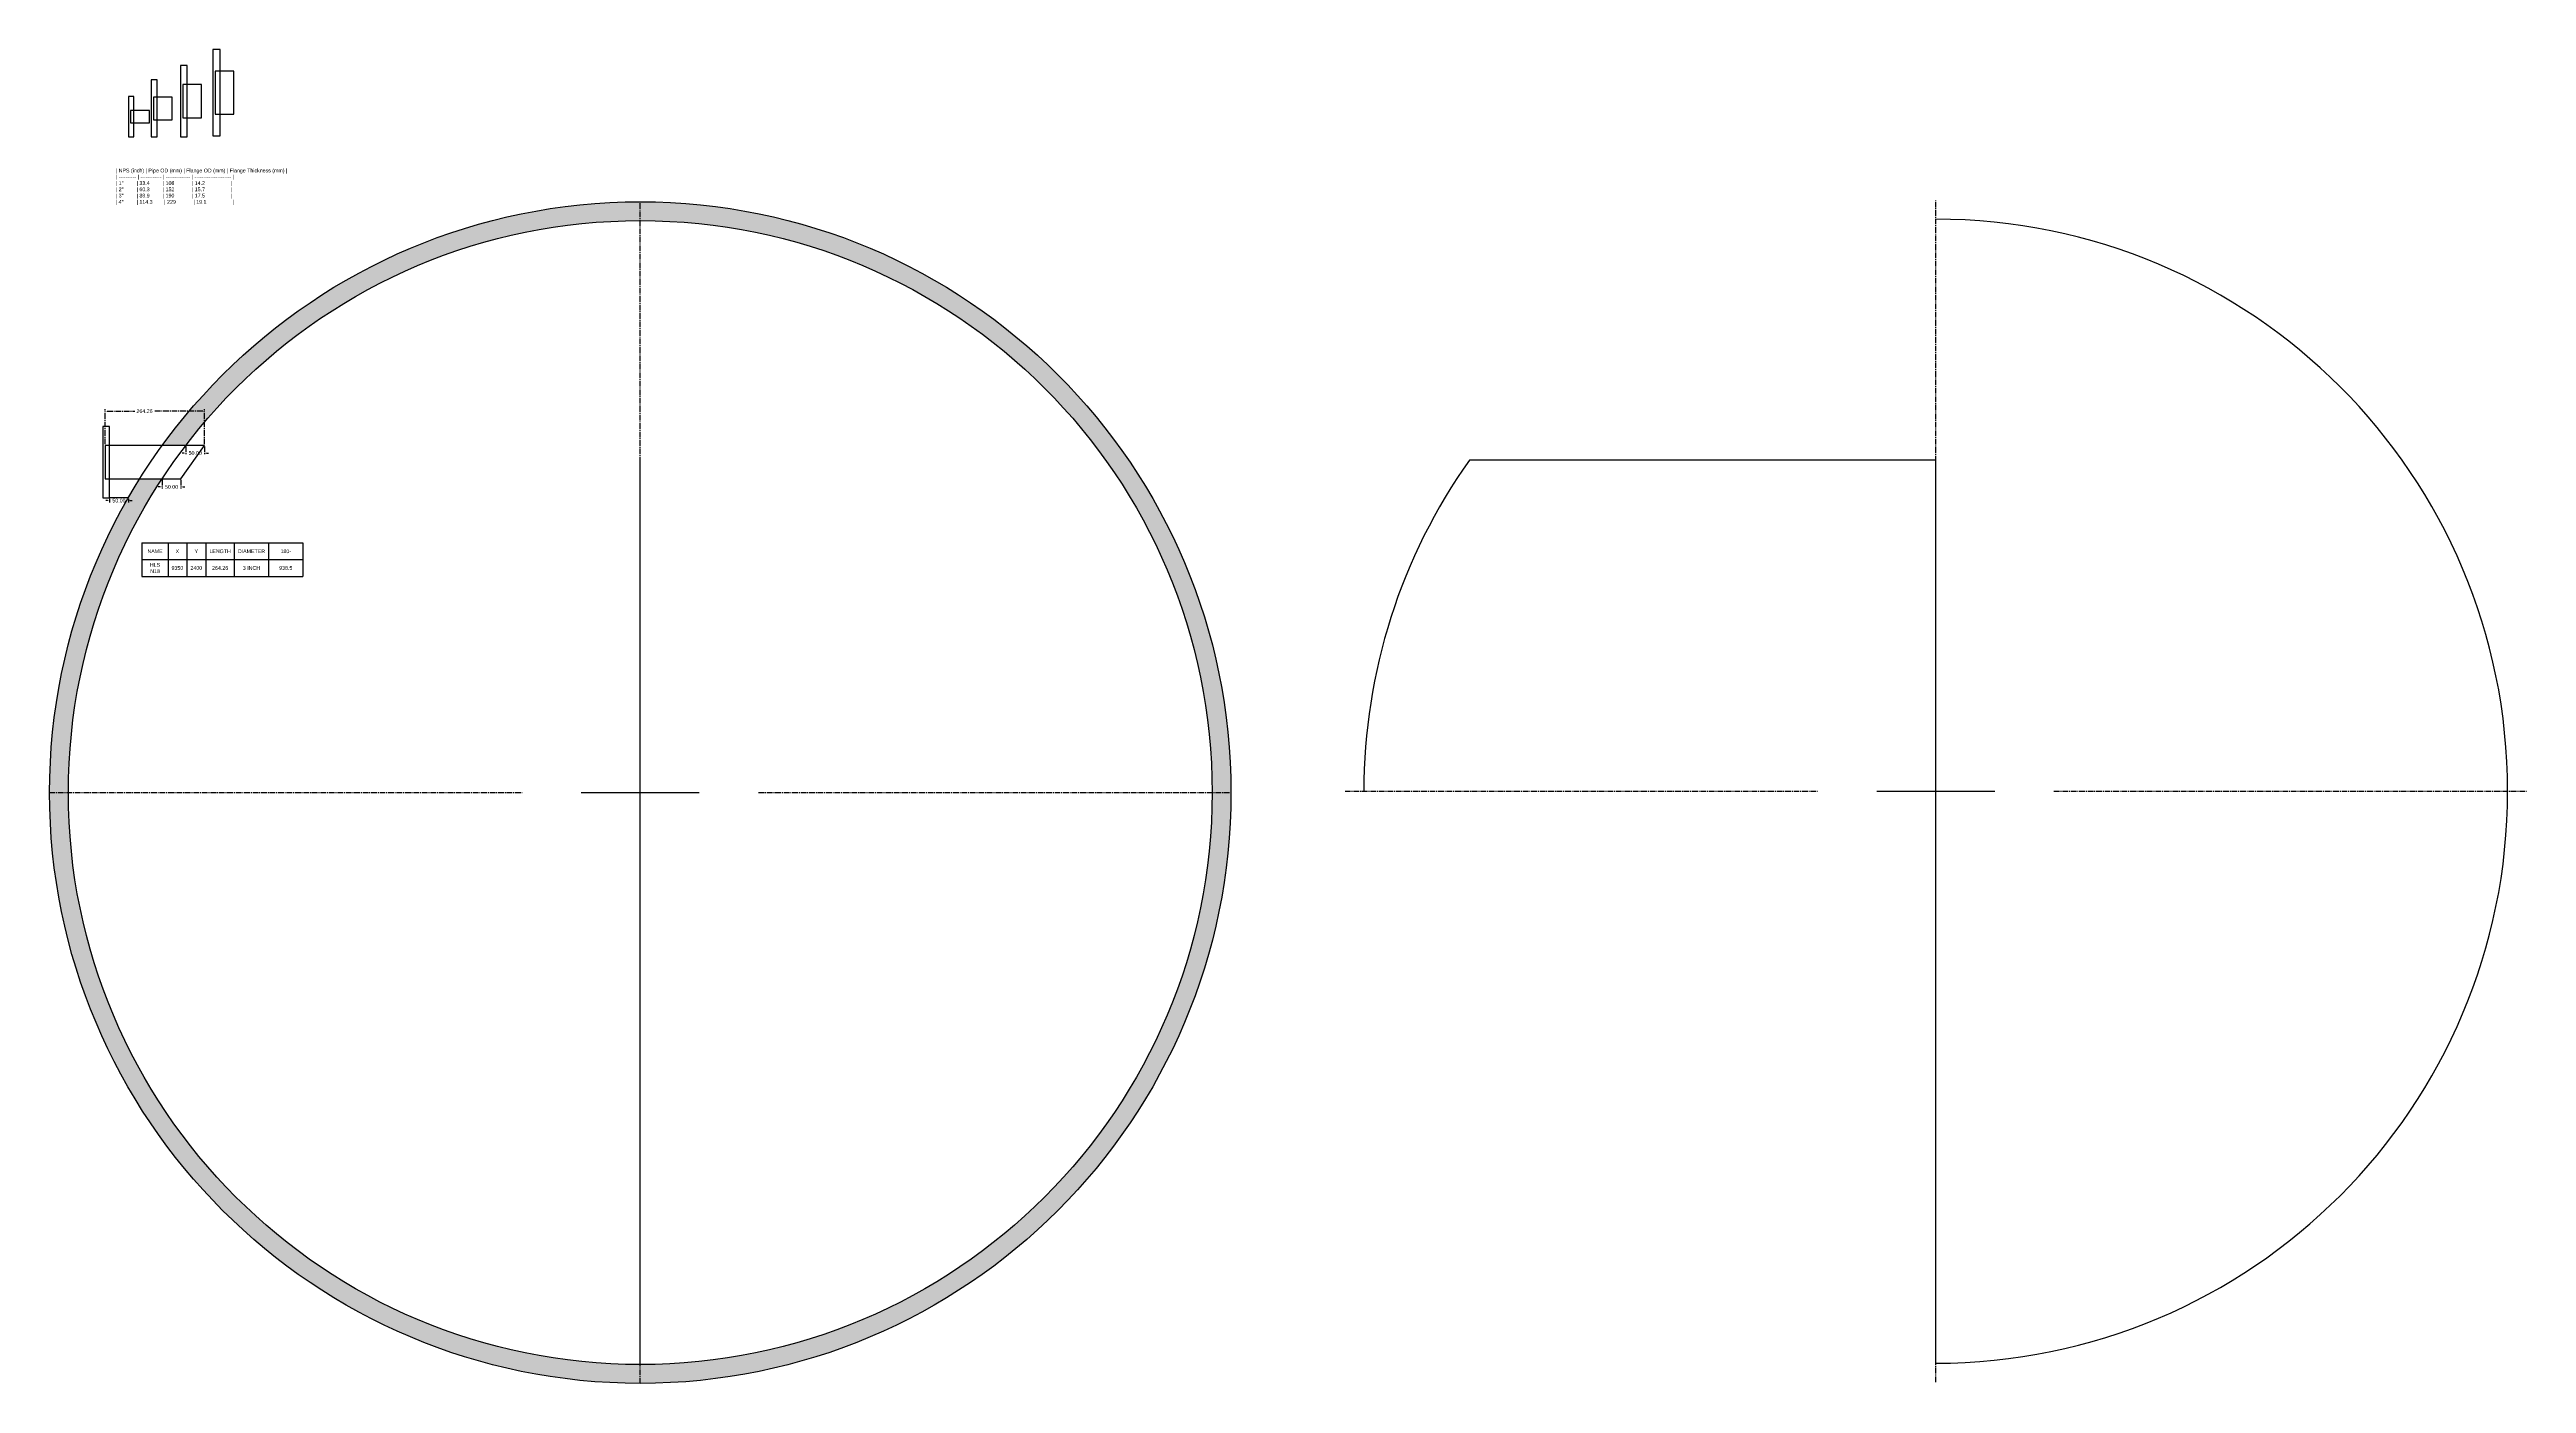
# Model space of a CAD drawing. Header units: millimetres. Extents: x 1251 to 7835, y 18 to 3563.
import ezdxf

# ---------------------------------------------------------------- set-up
doc = ezdxf.new("R2010")
doc.units = ezdxf.units.MM
doc.header["$LTSCALE"] = 20
doc.header["$MEASUREMENT"] = 0
doc.linetypes.add('CENTER2', pattern=[1.125, 0.75, -0.125, 0.125, -0.125])
doc.layers.get('Defpoints').update_dxf_attribs({"color": 10})
doc.styles.get("Standard").update_dxf_attribs({"font": 'arial.ttf', "height": 10})
doc.dimstyles.get("Standard").update_dxf_attribs({"dimtxt": 10, "dimasz": 5, "dimexe": 5, "dimexo": 3, "dimgap": 5, "dimtad": 0, "dimtih": 1, "dimtoh": 1, "dimzin": 0, "dimdsep": 46, "dimtxsty": 'Standard', "dimcen": -0.09, "dimclrd": 7, "dimclre": 7, "dimclrt": 7, "dimadec": 1, "dimazin": 0, "dimtfac": 1, "dimtofl": 0, "dimtmove": 0, "dimatfit": 3, "dimfxl": 1, "dimtolj": 1, "dimtzin": 0, "dimlwd": 25, "dimlwe": 25, "dimarcsym": 0})

# ---------------------------------------------------------------- blocks, each defined once
blk = doc.blocks.new('*T1')
at = {"color": 0, "linetype": 'ByBlock', "lineweight": -2, "transparency": 16777216}
for p, q in [((0, 0), (427.9, 0)), ((0, 0), (0, -89)), ((69.4, 0), (69.4, -89)), ((118.9, 0), (118.9, -89)), ((170, 0), (170, -89)), ((245.4, 0), (245.4, -89)), ((336.6, 0), (336.6, -89)), ((427.9, 0), (427.9, -89)), ((0, -44.5), (427.9, -44.5)), ((0, -89), (427.9, -89))]:
    blk.add_line(p, q, dxfattribs=at)
at = {"color": 0, "transparency": 16777216, "char_height": 10, "attachment_point": 5}
for s, insert, width in [('NAME', (34.7, -22.2), 69.266), ('HLS\\PN18', (34.7, -66.7), 69.266), ('9350', (94.1, -66.7), 49.392), ('X', (94.1, -22.2), 49.392), ('2400', (144.4, -66.7), 50.945), ('Y', (144.4, -22.2), 50.945), ('LENGTH', (207.7, -22.2), 75.34), ('264.26', (207.7, -66.7), 75.34), ('DIAMETER', (291, -22.2), 91.096), ('3 INCH', (291, -66.7), 91.096), ('938.5', (382.2, -66.7), 91.096), ('180-', (382.2, -22.2), 91.096)]:
    blk.add_mtext(s, dxfattribs=dict(at, insert=insert, width=width))
blk = doc.blocks.new('*U2')
at = {"color": 0, "linetype": 'CENTER2', "transparency": 16777216}
for p, q in [((0, 314), (0, 1570.12)), ((-1570.12, 0), (-314, 0)), ((314, 0), (1570.12, 0)), ((0, -1570.12), (0, -314))]:
    blk.add_line(p, q, dxfattribs=at)
at = {"color": 0, "linetype": 'Continuous', "transparency": 16777216}
for p, q in [((0, -157), (0, 157)), ((-157, 0), (157, 0))]:
    blk.add_line(p, q, dxfattribs=at)
blk = doc.blocks.new('*D3')
at = {"color": 7, "linetype": 'CENTER2', "lineweight": 25, "transparency": 16777216}
for p, q in [((1405.7, 2364.3), (1400.7, 2364.3)), ((1410.7, 2368.7), (1410.7, 2359.3)), ((1460.7, 2368.7), (1460.7, 2359.3)), ((1465.7, 2364.3), (1470.7, 2364.3))]:
    blk.add_line(p, q, dxfattribs=at)
at = {"color": 7, "transparency": 16777216}
for points in [[(1405.7, 2365.1), (1405.7, 2363.4), (1410.7, 2364.3)], [(1465.7, 2365.1), (1465.7, 2363.4), (1460.7, 2364.3)]]:
    blk.add_solid(points, dxfattribs=at)
at = {"layer": 'Defpoints', "color": 0, "transparency": 16777216}
for p in [(1410.7, 2371.7), (1460.7, 2371.7), (1460.7, 2364.3)]:
    blk.add_point(p, dxfattribs=at)
at = {"color": 7, "transparency": 16777216, "insert": (1435.7, 2364.3), "char_height": 10, "attachment_point": 5}
blk.add_mtext('\\A1;50.00', dxfattribs=at)
blk = doc.blocks.new('*D4')
at = {"color": 7, "linetype": 'CENTER2', "lineweight": 25, "transparency": 16777216}
for p, q in [((1399.2, 2514.1), (1399.2, 2607.2)), ((1404.2, 2602.2), (1477.8, 2602.2)), ((1658.4, 2602.2), (1529.5, 2602.2)), ((1663.4, 2514.1), (1663.4, 2607.2))]:
    blk.add_line(p, q, dxfattribs=at)
at = {"color": 7, "transparency": 16777216}
for points in [[(1404.2, 2603), (1404.2, 2601.4), (1399.2, 2602.2)], [(1658.4, 2603), (1658.4, 2601.4), (1663.4, 2602.2)]]:
    blk.add_solid(points, dxfattribs=at)
at = {"layer": 'Defpoints', "color": 0, "transparency": 16777216}
for p in [(1399.2, 2602.2), (1399.2, 2511.1), (1663.4, 2511.1)]:
    blk.add_point(p, dxfattribs=at)
at = {"color": 7, "transparency": 16777216, "insert": (1503.7, 2602.2), "char_height": 10, "attachment_point": 5}
blk.add_mtext('\\A1;264.26', dxfattribs=at)
blk = doc.blocks.new('*D5')
at = {"color": 7, "linetype": 'CENTER2', "lineweight": 25, "transparency": 16777216}
for p, q in [((1613.4, 2508.1), (1613.4, 2485.8)), ((1663.4, 2508.1), (1663.4, 2485.8)), ((1608.4, 2490.8), (1603.4, 2490.8)), ((1668.4, 2490.8), (1673.4, 2490.8))]:
    blk.add_line(p, q, dxfattribs=at)
at = {"color": 7, "transparency": 16777216}
for points in [[(1608.4, 2491.7), (1608.4, 2490), (1613.4, 2490.8)], [(1668.4, 2491.7), (1668.4, 2490), (1663.4, 2490.8)]]:
    blk.add_solid(points, dxfattribs=at)
at = {"layer": 'Defpoints', "color": 0, "transparency": 16777216}
for p in [(1613.4, 2511.1), (1663.4, 2511.1), (1663.4, 2490.8)]:
    blk.add_point(p, dxfattribs=at)
at = {"color": 7, "transparency": 16777216, "insert": (1638.4, 2490.8), "char_height": 10, "attachment_point": 5}
blk.add_mtext('\\A1;50.00', dxfattribs=at)
blk = doc.blocks.new('*D6')
at = {"color": 7, "linetype": 'CENTER2', "lineweight": 25, "transparency": 16777216}
for p, q in [((1545.4, 2400.8), (1540.4, 2400.8)), ((1550.4, 2419.2), (1550.4, 2395.8)), ((1600.4, 2419.2), (1600.4, 2395.8)), ((1605.4, 2400.8), (1610.4, 2400.8))]:
    blk.add_line(p, q, dxfattribs=at)
at = {"color": 7, "transparency": 16777216}
for points in [[(1545.4, 2401.6), (1545.4, 2399.9), (1550.4, 2400.8)], [(1605.4, 2401.6), (1605.4, 2399.9), (1600.4, 2400.8)]]:
    blk.add_solid(points, dxfattribs=at)
at = {"layer": 'Defpoints', "color": 0, "transparency": 16777216}
for p in [(1550.4, 2422.2), (1600.4, 2422.2), (1600.4, 2400.8)]:
    blk.add_point(p, dxfattribs=at)
at = {"color": 7, "transparency": 16777216, "insert": (1575.4, 2400.8), "char_height": 10, "attachment_point": 5}
blk.add_mtext('\\A1;50.00', dxfattribs=at)
blk = doc.blocks.new('*U8')
at = {"color": 0, "linetype": 'CENTER2', "transparency": 16777216}
for p, q in [((0, 314), (0, 1570.12)), ((-1570.12, 0), (-314, 0)), ((314, 0), (1570.12, 0)), ((0, -1570.12), (0, -314))]:
    blk.add_line(p, q, dxfattribs=at)
at = {"color": 0, "linetype": 'Continuous', "transparency": 16777216}
for p, q in [((0, -157), (0, 157)), ((-157, 0), (157, 0))]:
    blk.add_line(p, q, dxfattribs=at)

msp = doc.modelspace()

# ---------------------------------------------------------------- hatches: boundary and pattern name
h = msp.add_hatch()
h.set_pattern_fill('ANGLE', color=256, scale=30)
h.set_pattern_definition([(0, (0, 0), (0, 8.25), [6, -2.25]), (90, (0, 0), (-8.25, 5e-16), [6, -2.25])])
h.paths.add_polyline_path([(1550.429, 2422.214), (1491.034, 2422.214, 0.14088382), (1251.349, 1588.45, 1), (4391.349, 1588.45, 0.7265904), (1551.076, 2511.114), (1613.42, 2511.114, -0.71742215), (4341.349, 1588.45, -1), (1301.349, 1588.45, -0.14617895)])

# ---------------------------------------------------------------- linework, layer by layer
for p, q in [((2821.349, 68.45), (2821.349, 2468.45)), ((6264.72, 2472.091), (5025.366, 2472.091)), ((6264.72, 72.091), (6264.72, 2472.091)), ((1460.659, 2371.664), (1410.659, 2371.664))]:
    msp.add_line(p, q)
for points in [[(1685.504, 3334.012), (1704.604, 3334.012), (1704.604, 3563.012), (1685.504, 3563.012)], [(1599.318, 3330.957), (1616.818, 3330.957), (1616.818, 3520.957), (1599.318, 3520.957)], [(1691.504, 3391.362), (1741.504, 3391.362), (1741.504, 3505.662), (1691.504, 3505.662)], [(1460.769, 3330.66), (1474.969, 3330.66), (1474.969, 3438.66), (1460.769, 3438.66)], [(1521.203, 3330.66), (1536.903, 3330.66), (1536.903, 3482.66), (1521.203, 3482.66)], [(1527.203, 3376.51), (1577.203, 3376.51), (1577.203, 3436.81), (1527.203, 3436.81)], [(1605.318, 3381.507), (1655.318, 3381.507), (1655.318, 3470.407), (1605.318, 3470.407)], [(1466.769, 3367.96), (1516.769, 3367.96), (1516.769, 3401.36), (1466.769, 3401.36)], [(1393.159, 2371.664), (1410.659, 2371.664), (1410.659, 2561.664), (1393.159, 2561.664)], [(1399.159, 2422.214), (1600.429, 2422.214), (1663.42, 2511.114), (1399.159, 2511.114)]]:
    msp.add_lwpolyline(points, close=True)
for radius in [1570, 1520]:
    msp.add_circle((2821.349, 1588.45), radius)
for start, end in [(270, 90), (144.6234598, 180)]:
    msp.add_arc((6264.72, 1592.091), 1520, start, end)

# ---------------------------------------------------------------- block references
at = {"linetype": 'CENTER2'}
for name, p in [('*U8', (6264.72, 1592.091)), ('*U2', (2821.349, 1588.45))]:
    msp.add_blockref(name, p, dxfattribs=at)
msp.add_blockref('*T1', (1496.957, 2251.963))

# ---------------------------------------------------------------- texts
at = {"insert": (1427.488, 3246.572), "char_height": 10, "width": 476.05252, "attachment_point": 1}
msp.add_mtext('| NPS (inch) | Pipe OD (mm) | Flange OD (mm) | Flange Thickness (mm) |\\P| ---------- | ------------ | -------------- | --------------------- |\\P| 1"         | 33.4         | 108            | 14.2                  |\\P| 2"         | 60.3         | 152            | 15.7                  |\\P| 3"         | 88.9         | 190            | 17.5                  |\\P| 4"         | 114.3        | 229            | 19.1                  |\\P', dxfattribs=at)

# ---------------------------------------------------------------- dimensions: what is measured, and where the dimension line sits
dim = msp.add_linear_dim(base=(1399.159, 2602.186), p1=(1663.42, 2511.114), p2=(1399.159, 2511.114), dimstyle='Standard')
dim.commit()
dim.dimension.update_dxf_attribs({"geometry": '*D4', "text_midpoint": (1503.682, 2602.186), "dimtype": 160})
for base, p1, p2, picture, middle in [((1663.42, 2490.821), (1613.42, 2511.114), (1663.42, 2511.114), '*D5', (1638.42, 2490.821)), ((1460.659, 2364.27), (1410.659, 2371.664), (1460.659, 2371.664), '*D3', (1435.659, 2364.27)), ((1600.429, 2400.767), (1550.429, 2422.214), (1600.429, 2422.214), '*D6', (1575.429, 2400.767))]:
    dim = msp.add_linear_dim(base=base, p1=p1, p2=p2, dimstyle='Standard')
    dim.commit()
    dim.dimension.update_dxf_attribs({"geometry": picture, "text_midpoint": middle})

doc.saveas('drawing.dxf')
